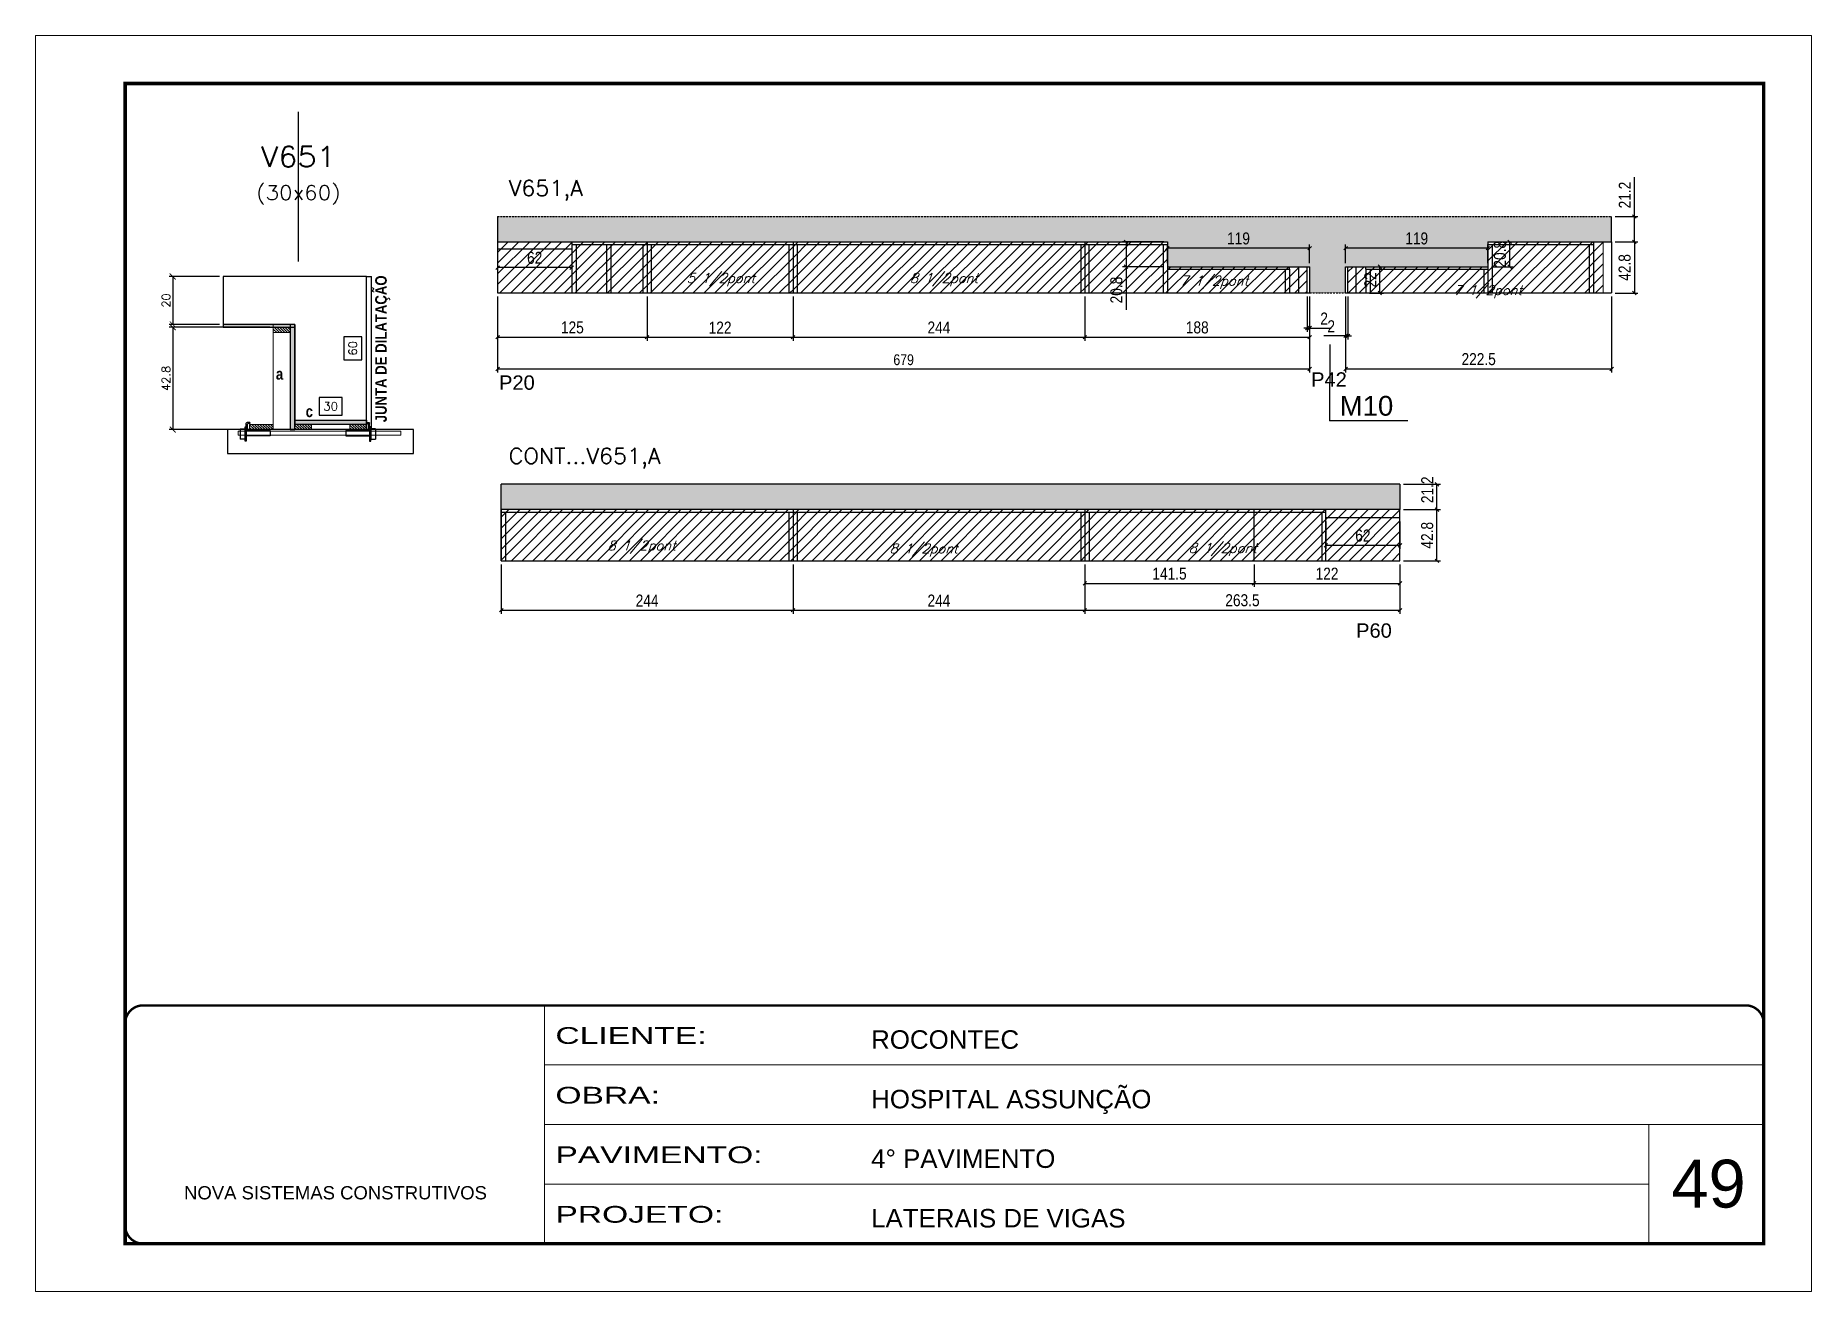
# Model space of a CAD drawing. Extents: x -20960 to -5926, y -2106 to 21915.
# Drawn here: x -12207 to -10722, y 7082 to 8132 of the extents above; entities that cross this region are included whole.
import ezdxf
from ezdxf.enums import TextEntityAlignment as Align

# ---------------------------------------------------------------- set-up
doc = ezdxf.new("R2010")
doc.units = 0
for name, pattern in [('CONTINUO', [0]), ('DASHED', [0.75, 0.5, -0.25]), ('HIDDEN', [0.375, 0.25, -0.125])]:
    doc.linetypes.add(name, pattern=pattern)
for name, color, linetype in [('5', 5, 'Continuous'), ('barrote', 251, 'Continuous'), ('COTA', 241, 'Continuous'), ('Cota Seção (2x)', 4, 'Continuous'), ('detalhes', 4, 'Continuous'), ('NOMENCLATURA', 7, 'Continuous'), ('Painéis', 200, 'Continuous'), ('presilha', 1, 'Continuous'), ('Reaproveitamento', 251, 'Continuous'), ('SARR_2.2x7', 40, 'Continuous'), ('SARR_3.5x7', 81, 'Continuous'), ('texto', 7, 'Continuous'), ('Texto de Titulo', 7, 'Continuous'), ('Texto Qtd Sarr', 242, 'Continuous')]:
    doc.layers.add(name, color=color, linetype=linetype)
for name, color, linetype, lineweight in [('CARIMBO', 255, 'Continuous', 9), ('CONCRETO', 251, 'Continuous', 25), ('Folhas', 255, 'Continuous', 9), ('Hachura', 251, 'Continuous', 9), ('Madeira', 126, 'Continuous', 18), ('Sarr 2.2x7', 40, 'Continuous', 9), ('SARRAFO DE PRESSAO', 251, 'DASHED', 9), ('SCO-___-LAJ', 2, 'Continuous', 0), ('Texto Seção', 7, 'Continuous', 15)]:
    doc.layers.add(name, color=color, linetype=linetype, lineweight=lineweight)
doc.styles.add('ARIAL', font='arial.ttf')
doc.styles.add('COTA TECNICA', font='techl___.ttf', dxfattribs={"height": 10})
doc.styles.add('COTA TECNICA-50', font='techl___.ttf', dxfattribs={"height": 9})
doc.styles.add('REGUA-120', font='ROMANS.shx', dxfattribs={"height": 15})
doc.styles.add('Romans', font='romans.shx')
doc.styles.get("Standard").update_dxf_attribs({"font": 'arial.ttf'})
doc.styles.add('TECNICA', font='techb___.ttf', dxfattribs={"height": 10})
doc.styles.add('Tecnologia', font='')
doc.styles.get('Tecnologia').set_extended_font_data('Forgotten Futurist')
doc.dimstyles.new('COTA PAINEL-50', dxfattribs={"dimtxt": 9, "dimasz": 3, "dimexe": 3, "dimexo": 3, "dimgap": 3, "dimtad": 1, "dimdec": 1, "dimzin": 12, "dimdsep": 46, "dimtxsty": 'COTA TECNICA-50', "dimblk1": 'OBLIQUE', "dimblk2": 'OBLIQUE', "dimsah": 1, "dimcen": 0.9, "dimclrd": 4, "dimclre": 4, "dimclrt": 240, "dimadec": 1, "dimazin": 3, "dimtfac": 1, "dimtdec": 1, "dimtmove": 0, "dimatfit": 3, "dimfxl": 1, "dimtolj": 1, "dimtzin": 12, "dimarcsym": 0})
doc.dimstyles.new('Cota Seção (2x)', dxfattribs={"dimtxt": 7, "dimasz": 5, "dimexe": 3, "dimexo": 3, "dimgap": 2, "dimtad": 3, "dimdec": 1, "dimlfac": 0.5, "dimzin": 12, "dimdsep": 46, "dimtxsty": 'Romans', "dimblk": 'ARCHTICK', "dimcen": 0, "dimclrd": 4, "dimclre": 4, "dimclrt": 1, "dimadec": 1, "dimazin": 3, "dimtfac": 1, "dimtdec": 1, "dimtmove": 0, "dimatfit": 3, "dimldrblk": 'OBLIQUE', "dimfxl": 1, "dimtolj": 1, "dimtzin": 12, "dimarcsym": 0})
doc.dimstyles.new('Cota Seção interna', dxfattribs={"dimtxt": 7, "dimasz": 6, "dimexe": 0.18, "dimexo": 2, "dimgap": -4, "dimtad": 3, "dimdec": 1, "dimlfac": 0.5, "dimzin": 12, "dimdsep": 46, "dimtxsty": 'Romans', "dimblk": 'ARCHTICK', "dimcen": 0.09, "dimse1": 1, "dimse2": 1, "dimsd1": 1, "dimsd2": 1, "dimclrd": 180, "dimclre": 5, "dimclrt": 1, "dimadec": 0, "dimazin": 3, "dimtfac": 1, "dimtdec": 1, "dimtofl": 0, "dimtmove": 0, "dimatfit": 3, "dimldrblk": 'ARCHTICK', "dimfxl": 1, "dimtolj": 1, "dimtzin": 0, "dimarcsym": 0})
doc.dimstyles.new('PAINEL', dxfattribs={"dimtxt": 10, "dimasz": 3, "dimexe": 3, "dimexo": 3, "dimgap": 3, "dimtad": 1, "dimdec": 1, "dimzin": 12, "dimdsep": 46, "dimtxsty": 'COTA TECNICA', "dimblk1": 'OBLIQUE', "dimblk2": 'OBLIQUE', "dimsah": 1, "dimcen": 0.9, "dimclrd": 4, "dimclre": 4, "dimclrt": 240, "dimadec": 1, "dimazin": 3, "dimtfac": 1, "dimtdec": 1, "dimtmove": 0, "dimatfit": 3, "dimfxl": 1, "dimtolj": 1, "dimtzin": 12, "dimarcsym": 0})
pattern_1 = [(45, (6116.408, 8879.582), (-4.490128, 4.490128), [])]

msp = doc.modelspace()

# ---------------------------------------------------------------- texts
at = {"layer": '5', "linetype": 'Continuous'}
for s, p in [('P20', (-11819.39, 7836.34)), ('P42', (-11140.37, 7838.92)), ('P60', (-11102.74, 7629.05))]:
    msp.add_text(s, height=12, rotation=359.99996, dxfattribs=at).set_placement(p)
at = {"layer": 'CARIMBO', "style": 'ARIAL'}
msp.add_text('49', height=40, dxfattribs=at).set_placement((-10839.14, 7152.63))
at = {"layer": 'detalhes', "style": 'TECNICA'}
msp.add_text('JUNTA DE DILATAÇÃO', height=9.6, rotation=90, dxfattribs=at).set_placement((-11913.33, 7809.17))
for s, p in [('a', (-12006.01, 7844.78)), ('c', (-11981.1, 7813.47))]:
    msp.add_text(s, height=9.6, dxfattribs=at).set_placement(p)
at = {"layer": 'NOMENCLATURA', "linetype": 'Continuous'}
msp.add_text('M10', height=16.5, dxfattribs=at).set_placement((-11116.51, 7814.67))
at = {"layer": 'texto', "color": 2, "char_height": 8, "attachment_point": 5, "style": 'Romans'}
for s, insert in [('{\\Q19;\\C256;5 1/2pont}', (-11633.91, 7928.38)), ('{\\Q19;\\C256;8 1/2pont}', (-11447.39, 7928.38)), ('{\\Q19;\\C256;7 1/2pont}', (-11221.53, 7926.18)), ('{\\Q19;\\C256;7 1/2pont}', (-10992.58, 7918.24)), ('{\\Q19;\\C256;8 1/2pont}', (-11700.2, 7704.83)), ('{\\Q19;\\C256;8 1/2pont}', (-11464.38, 7702.3)), ('{\\Q19;\\C256;8 1/2pont}', (-11214.23, 7702.71))]:
    msp.add_mtext(s, dxfattribs=dict(at, insert=insert))
at = {"layer": 'Texto Seção', "style": 'REGUA-120', "width": 1.05}
for s, p in [('V651,A', (-11811.26, 7998.43)), ('CONT...V651,A', (-11811.26, 7774.52))]:
    msp.add_text(s, height=13, dxfattribs=at).set_placement(p)

# ---------------------------------------------------------------- blocks, each defined once
blk = doc.blocks.new('9999999999')
at = {"color": 30, "linetype": 'CONTINUO'}
for p, q in [((98564.6, 34230.2), (98564.6, 34429.4)), ((98564.6, 34379.6), (99584, 34379.6)), ((98564.6, 34329.8), (99488, 34329.8)), ((99584, 34329.8), (99488, 34329.8)), ((99488, 34329.8), (99488, 34230.2)), ((98564.6, 34280), (99488, 34280))]:
    blk.add_line(p, q, dxfattribs=at)
at = {"color": 30, "linetype": 'CONTINUO', "const_width": 2}
blk.add_lwpolyline([(99584, 34230.2), (99584, 34414.4, 0.414214), (99569, 34429.4), (98229, 34429.4, 0.414214), (98214, 34414.4), (98214, 34245.2, 0.414214), (98229, 34230.2), (99584, 34230.2)], format="xyb", dxfattribs=at)
at = {"layer": 'Folhas'}
blk.add_lwpolyline([(98139, 34190.2), (99624, 34190.2), (99624, 35240.2), (98139, 35240.2)], close=True, dxfattribs=at)
at = {"layer": 'Folhas', "color": 30, "const_width": 3}
blk.add_lwpolyline([(98214, 34230.2), (99584, 34230.2), (99584, 35200.2), (98214, 35200.2)], close=True, dxfattribs=at)
at = {"color": 7, "linetype": 'Continuous', "ltscale": 5, "style": 'ARIAL'}
for s, height, p in [('ROCONTEC', 15.48, (98837.7, 34393.1)), ('HOSPITAL ASSUNÇÃO', 15.483, (98837.7, 34343.3)), ('4° PAVIMENTO', 15.483, (98837.7, 34293.5)), ('NOVA SISTEMAS CONSTRUTIVOS', 11.059, (98263.2, 34267.2)), ('LATERAIS DE VIGAS', 15.483, (98837.7, 34243.7))]:
    blk.add_text(s, height=height, dxfattribs=at).set_placement(p)
at = {"layer": 'Folhas', "color": 7, "style": 'Tecnologia', "width": 1.5}
for s, p in [('CLIENTE:', (98573.7, 34397.2)), ('OBRA:', (98573.7, 34347.3)), ('PAVIMENTO:', (98573.7, 34297.5)), ('PROJETO:', (98573.7, 34247.7))]:
    blk.add_text(s, height=14, dxfattribs=at).set_placement(p)
blk = doc.blocks.new('titulo1')
at = {"layer": 'Defpoints', "color": 252, "linetype": 'HIDDEN', "ltscale": 2}
blk.add_line((0, 0), (0, 125), dxfattribs=at)
at = {"layer": 'Defpoints', "style": 'Romans', "oblique": 15}
blk.add_attdef('FOLHA', text='', height=10, dxfattribs=at).set_placement((0, 15.6), align=Align.MIDDLE_CENTER)
at = {"layer": 'Texto Qtd Sarr', "color": 3, "style": 'Romans', "oblique": 15}
for tag, height, p in [('TITULO', 17, (0, 71.4)), ('SEÇÃO', 12, (0, 41.5))]:
    blk.add_attdef(tag, text='', height=height, dxfattribs=at).set_placement(p, align=Align.MIDDLE_CENTER)
blk = doc.blocks.new('PRESILHA METÁLICA 1')
at = {"layer": 'presilha'}
for p, q in [((0, 13), (6, 13)), ((0, 13), (0, 0)), ((6, 0), (0, 0)), ((6, 15.5), (7.5, 15.5)), ((6, -2.5), (6, 15.5)), ((6, 13), (6, 0)), ((7.5, 10.6), (7.5, 19.9)), ((7.5, 15.5), (7.5, -2.5)), ((37.5, 4.1), (7.5, 4.1)), ((12, 21), (8.6, 21)), ((9, 11.6), (9, 18.9)), ((12, 19.5), (9.6, 19.5)), ((37.5, 11), (9.6, 11)), ((12, 21), (12, 19.5)), ((37.5, 11), (37.5, 4.1)), ((7.5, -2.5), (6, -2.5))]:
    blk.add_line(p, q, dxfattribs=at)
for centre, radius, start, end in [((8.6, 19.9), 1.14, 90, 180), ((9.6, 18.9), 0.57, 90, 180), ((9.6, 11.6), 0.57, 180, 270)]:
    blk.add_arc(centre, radius, start, end, dxfattribs=at)
blk = doc.blocks.new('*D1784')
at = {"layer": 'Cota Seção (2x)', "color": 180, "lineweight": -2, "transparency": 16777216}
for p, q in [((-11950.5, 7830), (-11969.9, 7830)), ((-11969.9, 7830), (-11969.9, 7815)), ((-11950.5, 7815), (-11950.5, 7830)), ((-11969.9, 7815), (-11950.5, 7815))]:
    blk.add_line(p, q, dxfattribs=at)
at = {"layer": 'Defpoints', "color": 0, "transparency": 16777216}
for p in [(-11990.2, 7803), (-11930.2, 7811), (-11930.2, 7803)]:
    blk.add_point(p, dxfattribs=at)
at = {"layer": 'Cota Seção (2x)', "color": 1, "transparency": 16777216, "insert": (-11960.2, 7822.5), "char_height": 7, "attachment_point": 5, "style": 'Romans'}
blk.add_mtext('\\A1;30', dxfattribs=at)
blk = doc.blocks.new('_ArchTick')
at = {"color": 0, "linetype": 'ByBlock', "const_width": 0.15}
blk.add_lwpolyline([(-0.5, -0.5), (0.5, 0.5)], dxfattribs=at)
blk = doc.blocks.new('*D1801')
at = {"layer": 'COTA', "color": 4, "lineweight": -2, "transparency": 16777216}
for p, q in [((-12011.2, 7888.6), (-12095.3, 7888.6)), ((-12092.3, 7888.6), (-12092.3, 7803)), ((-12011.2, 7803), (-12095.3, 7803))]:
    blk.add_line(p, q, dxfattribs=at)
at = {"layer": 'Defpoints', "color": 0, "transparency": 16777216}
for p in [(-12008.2, 7888.6), (-12092.3, 7803), (-12008.2, 7803)]:
    blk.add_point(p, dxfattribs=at)
at = {"layer": 'COTA', "color": 4, "lineweight": -2, "transparency": 16777216, "xscale": 5, "yscale": 5, "zscale": 5}
for p, rotation in [((-12092.3, 7888.6), 90), ((-12092.3, 7803), 270)]:
    blk.add_blockref('_ArchTick', p, dxfattribs=dict(at, rotation=rotation))
at = {"layer": 'COTA', "color": 1, "transparency": 16777216, "insert": (-12097.8, 7845.8), "char_height": 7, "attachment_point": 5, "rotation": 90, "style": 'Romans'}
blk.add_mtext('\\A1;42.8', dxfattribs=at)
blk = doc.blocks.new('_Oblique')
at = {"color": 0, "linetype": 'ByBlock', "lineweight": -2}
blk.add_line((-0.5, -0.5), (0.5, 0.5), dxfattribs=at)
blk = doc.blocks.new('*D1802')
at = {"layer": 'COTA', "color": 4, "lineweight": -2, "transparency": 16777216}
for p, q in [((-12053.2, 7931), (-12095.3, 7931)), ((-12092.3, 7931), (-12092.3, 7891)), ((-12053.2, 7891), (-12095.3, 7891))]:
    blk.add_line(p, q, dxfattribs=at)
at = {"layer": 'Defpoints', "color": 0, "transparency": 16777216}
for p in [(-12050.2, 7931), (-12092.3, 7891), (-12050.2, 7891)]:
    blk.add_point(p, dxfattribs=at)
at = {"layer": 'COTA', "color": 4, "lineweight": -2, "transparency": 16777216, "xscale": 5, "yscale": 5, "zscale": 5}
for p, rotation in [((-12092.3, 7931), 90), ((-12092.3, 7891), 270)]:
    blk.add_blockref('_ArchTick', p, dxfattribs=dict(at, rotation=rotation))
at = {"layer": 'COTA', "color": 1, "transparency": 16777216, "insert": (-12097.8, 7911), "char_height": 7, "attachment_point": 5, "rotation": 90, "style": 'Romans'}
blk.add_mtext('\\A1;20', dxfattribs=at)
blk = doc.blocks.new('*D1803')
at = {"layer": 'Cota Seção (2x)', "color": 180, "lineweight": -2, "transparency": 16777216}
for p, q in [((-11934.2, 7880.5), (-11949.2, 7880.5)), ((-11949.2, 7880.5), (-11949.2, 7861.5)), ((-11934.2, 7861.5), (-11934.2, 7880.5)), ((-11949.2, 7861.5), (-11934.2, 7861.5))]:
    blk.add_line(p, q, dxfattribs=at)
at = {"layer": 'Defpoints', "color": 0, "transparency": 16777216}
for p in [(-11930.2, 7931), (-11930.2, 7811), (-11930.2, 7811)]:
    blk.add_point(p, dxfattribs=at)
at = {"layer": 'Cota Seção (2x)', "color": 1, "transparency": 16777216, "insert": (-11941.7, 7871), "char_height": 7, "attachment_point": 5, "rotation": 90, "style": 'Romans'}
blk.add_mtext('\\A1;60', dxfattribs=at)
blk = doc.blocks.new('*D1804')
at = {"layer": 'COTA', "color": 4, "linetype": 'ByBlock', "lineweight": -2, "transparency": 16777216}
for p, q in [((-11329.6, 7914.2), (-11329.6, 7877.3)), ((-11141.6, 7914.2), (-11141.6, 7877.3)), ((-11329.6, 7880.3), (-11141.6, 7880.3))]:
    blk.add_line(p, q, dxfattribs=at)
at = {"layer": 'Defpoints', "color": 0, "linetype": 'ByBlock', "transparency": 16777216}
for p in [(-11329.6, 7917.2), (-11141.6, 7917.2), (-11141.6, 7880.3)]:
    blk.add_point(p, dxfattribs=at)
at = {"layer": 'COTA', "color": 4, "linetype": 'ByBlock', "lineweight": -2, "transparency": 16777216, "xscale": 3, "yscale": 3, "zscale": 3, "rotation": 180}
blk.add_blockref('_Oblique', (-11329.6, 7880.3), dxfattribs=at)
at = {"layer": 'COTA', "color": 4, "linetype": 'ByBlock', "lineweight": -2, "transparency": 16777216, "xscale": 3, "yscale": 3, "zscale": 3}
blk.add_blockref('_Oblique', (-11141.6, 7880.3), dxfattribs=at)
at = {"layer": 'COTA', "color": 240, "linetype": 'ByBlock', "transparency": 16777216, "insert": (-11235.6, 7888.4), "char_height": 10, "attachment_point": 5, "style": 'COTA TECNICA'}
blk.add_mtext('\\A1;188', dxfattribs=at)
blk = doc.blocks.new('*D1785')
at = {"layer": 'COTA', "color": 4, "linetype": 'ByBlock', "lineweight": -2, "transparency": 16777216}
for p, q in [((-11111.6, 7914.2), (-11111.6, 7850.8)), ((-10889.1, 7914.2), (-10889.1, 7850.8)), ((-11111.6, 7853.8), (-10889.1, 7853.8))]:
    blk.add_line(p, q, dxfattribs=at)
at = {"layer": 'Defpoints', "color": 0, "linetype": 'ByBlock', "transparency": 16777216}
for p in [(-11111.6, 7917.2), (-10889.1, 7917.2), (-10889.1, 7853.8)]:
    blk.add_point(p, dxfattribs=at)
at = {"layer": 'COTA', "color": 4, "linetype": 'ByBlock', "lineweight": -2, "transparency": 16777216, "xscale": 3, "yscale": 3, "zscale": 3, "rotation": 180}
blk.add_blockref('_Oblique', (-11111.6, 7853.8), dxfattribs=at)
at = {"layer": 'COTA', "color": 4, "linetype": 'ByBlock', "lineweight": -2, "transparency": 16777216, "xscale": 3, "yscale": 3, "zscale": 3}
blk.add_blockref('_Oblique', (-10889.1, 7853.8), dxfattribs=at)
at = {"layer": 'COTA', "color": 240, "linetype": 'ByBlock', "transparency": 16777216, "insert": (-11000.3, 7861.9), "char_height": 10, "attachment_point": 5, "style": 'COTA TECNICA'}
blk.add_mtext('\\A1;222.5', dxfattribs=at)
blk = doc.blocks.new('*D1805')
at = {"layer": 'COTA', "color": 4, "linetype": 'ByBlock', "lineweight": -2, "transparency": 16777216}
for p, q in [((-10989.6, 7960), (-10971.4, 7960)), ((-10974.4, 7960), (-10974.4, 7939.2)), ((-10989.6, 7939.2), (-10971.4, 7939.2))]:
    blk.add_line(p, q, dxfattribs=at)
at = {"layer": 'Defpoints', "color": 0, "linetype": 'ByBlock', "transparency": 16777216}
for p in [(-10992.6, 7960), (-10992.6, 7939.2), (-10974.4, 7939.2)]:
    blk.add_point(p, dxfattribs=at)
at = {"layer": 'COTA', "color": 4, "linetype": 'ByBlock', "lineweight": -2, "transparency": 16777216, "xscale": 3, "yscale": 3, "zscale": 3}
for p, rotation in [((-10974.4, 7960), 90), ((-10974.4, 7939.2), 270)]:
    blk.add_blockref('_Oblique', p, dxfattribs=dict(at, rotation=rotation))
at = {"layer": 'COTA', "color": 240, "linetype": 'ByBlock', "transparency": 16777216, "insert": (-10982.5, 7949.6), "char_height": 10, "attachment_point": 5, "rotation": 90, "style": 'COTA TECNICA'}
blk.add_mtext('\\A1;20.8', dxfattribs=at)
blk = doc.blocks.new('*D1806')
at = {"layer": 'COTA', "color": 4, "linetype": 'ByBlock', "lineweight": -2, "transparency": 16777216}
for p, q in [((-11111.6, 7942.2), (-11111.6, 7957.7)), ((-10992.6, 7954.7), (-11111.6, 7954.7)), ((-10992.6, 7942.2), (-10992.6, 7957.7))]:
    blk.add_line(p, q, dxfattribs=at)
at = {"layer": 'Defpoints', "color": 0, "linetype": 'ByBlock', "transparency": 16777216}
for p in [(-11111.6, 7954.7), (-11111.6, 7939.2), (-10992.6, 7939.2)]:
    blk.add_point(p, dxfattribs=at)
at = {"layer": 'COTA', "color": 4, "linetype": 'ByBlock', "lineweight": -2, "transparency": 16777216, "xscale": 3, "yscale": 3, "zscale": 3, "rotation": 180}
blk.add_blockref('_Oblique', (-11111.6, 7954.7), dxfattribs=at)
at = {"layer": 'COTA', "color": 4, "linetype": 'ByBlock', "lineweight": -2, "transparency": 16777216, "xscale": 3, "yscale": 3, "zscale": 3}
blk.add_blockref('_Oblique', (-10992.6, 7954.7), dxfattribs=at)
at = {"layer": 'COTA', "color": 240, "linetype": 'ByBlock', "transparency": 16777216, "insert": (-11052.1, 7962.8), "char_height": 10, "attachment_point": 5, "style": 'COTA TECNICA'}
blk.add_mtext('\\A1;119', dxfattribs=at)
blk = doc.blocks.new('*D1807')
at = {"layer": 'COTA', "color": 4, "linetype": 'ByBlock', "lineweight": -2, "transparency": 16777216}
for p, q in [((-11143.6, 7914.2), (-11143.6, 7884.9)), ((-11141.6, 7914.2), (-11141.6, 7884.9)), ((-11143.6, 7887.9), (-11146.6, 7887.9)), ((-11143.6, 7887.9), (-11141.6, 7887.9)), ((-11141.6, 7887.9), (-11123.5, 7887.9))]:
    blk.add_line(p, q, dxfattribs=at)
at = {"layer": 'Defpoints', "color": 0, "linetype": 'ByBlock', "transparency": 16777216}
for p in [(-11143.6, 7917.2), (-11141.6, 7917.2), (-11141.6, 7887.9)]:
    blk.add_point(p, dxfattribs=at)
at = {"layer": 'COTA', "color": 4, "linetype": 'ByBlock', "lineweight": -2, "transparency": 16777216, "xscale": 3, "yscale": 3, "zscale": 3}
blk.add_blockref('_Oblique', (-11143.6, 7887.9), dxfattribs=at)
at = {"layer": 'COTA', "color": 4, "linetype": 'ByBlock', "lineweight": -2, "transparency": 16777216, "xscale": 3, "yscale": 3, "zscale": 3, "rotation": 180}
blk.add_blockref('_Oblique', (-11141.6, 7887.9), dxfattribs=at)
at = {"layer": 'COTA', "color": 240, "linetype": 'ByBlock', "transparency": 16777216, "insert": (-11129.5, 7895.9), "char_height": 10, "attachment_point": 5, "style": 'COTA TECNICA'}
blk.add_mtext('\\A1;2', dxfattribs=at)
blk = doc.blocks.new('*D1808')
at = {"layer": 'COTA', "color": 4, "linetype": 'ByBlock', "lineweight": -2, "transparency": 16777216}
for p, q in [((-11111.6, 7914.2), (-11111.6, 7878.4)), ((-11109.6, 7914.2), (-11109.6, 7878.4)), ((-11111.6, 7881.4), (-11129.7, 7881.4)), ((-11109.6, 7881.4), (-11111.6, 7881.4)), ((-11109.6, 7881.4), (-11106.6, 7881.4))]:
    blk.add_line(p, q, dxfattribs=at)
at = {"layer": 'Defpoints', "color": 0, "linetype": 'ByBlock', "transparency": 16777216}
for p in [(-11111.6, 7917.2), (-11109.6, 7917.2), (-11111.6, 7881.4)]:
    blk.add_point(p, dxfattribs=at)
at = {"layer": 'COTA', "color": 4, "linetype": 'ByBlock', "lineweight": -2, "transparency": 16777216, "xscale": 3, "yscale": 3, "zscale": 3}
blk.add_blockref('_Oblique', (-11111.6, 7881.4), dxfattribs=at)
at = {"layer": 'COTA', "color": 4, "linetype": 'ByBlock', "lineweight": -2, "transparency": 16777216, "xscale": 3, "yscale": 3, "zscale": 3, "rotation": 180}
blk.add_blockref('_Oblique', (-11109.6, 7881.4), dxfattribs=at)
at = {"layer": 'COTA', "color": 240, "linetype": 'ByBlock', "transparency": 16777216, "insert": (-11123.6, 7889.4), "char_height": 10, "attachment_point": 5, "style": 'COTA TECNICA'}
blk.add_mtext('\\A1;2', dxfattribs=at)
blk = doc.blocks.new('*D1809')
at = {"layer": 'COTA', "color": 4, "linetype": 'ByBlock', "lineweight": -2, "transparency": 16777216}
for p, q in [((-11260.6, 7942.2), (-11260.6, 7957.7)), ((-11141.6, 7954.7), (-11260.6, 7954.7)), ((-11141.6, 7942.2), (-11141.6, 7957.7))]:
    blk.add_line(p, q, dxfattribs=at)
at = {"layer": 'Defpoints', "color": 0, "linetype": 'ByBlock', "transparency": 16777216}
for p in [(-11260.6, 7954.7), (-11260.6, 7939.2), (-11141.6, 7939.2)]:
    blk.add_point(p, dxfattribs=at)
at = {"layer": 'COTA', "color": 4, "linetype": 'ByBlock', "lineweight": -2, "transparency": 16777216, "xscale": 3, "yscale": 3, "zscale": 3, "rotation": 180}
blk.add_blockref('_Oblique', (-11260.6, 7954.7), dxfattribs=at)
at = {"layer": 'COTA', "color": 4, "linetype": 'ByBlock', "lineweight": -2, "transparency": 16777216, "xscale": 3, "yscale": 3, "zscale": 3}
blk.add_blockref('_Oblique', (-11141.6, 7954.7), dxfattribs=at)
at = {"layer": 'COTA', "color": 240, "linetype": 'ByBlock', "transparency": 16777216, "insert": (-11201.1, 7962.8), "char_height": 10, "attachment_point": 5, "style": 'COTA TECNICA'}
blk.add_mtext('\\A1;119', dxfattribs=at)
blk = doc.blocks.new('*D1810')
at = {"layer": 'COTA', "color": 4, "linetype": 'ByBlock', "lineweight": -2, "transparency": 16777216}
for p, q in [((-11263.6, 7960), (-11298.1, 7960)), ((-11295.1, 7960), (-11295.1, 7939.2)), ((-11263.6, 7939.2), (-11298.1, 7939.2)), ((-11295.1, 7939.2), (-11295.1, 7903.2))]:
    blk.add_line(p, q, dxfattribs=at)
at = {"layer": 'Defpoints', "color": 0, "linetype": 'ByBlock', "transparency": 16777216}
for p in [(-11260.6, 7960), (-11295.1, 7939.2), (-11260.6, 7939.2)]:
    blk.add_point(p, dxfattribs=at)
at = {"layer": 'COTA', "color": 4, "linetype": 'ByBlock', "lineweight": -2, "transparency": 16777216, "xscale": 3, "yscale": 3, "zscale": 3}
for p, rotation in [((-11295.1, 7960), 90), ((-11295.1, 7939.2), 270)]:
    blk.add_blockref('_Oblique', p, dxfattribs=dict(at, rotation=rotation))
at = {"layer": 'COTA', "color": 240, "linetype": 'ByBlock', "transparency": 16777216, "insert": (-11303.2, 7919.7), "char_height": 10, "attachment_point": 5, "rotation": 90, "style": 'COTA TECNICA'}
blk.add_mtext('\\A1;20.8', dxfattribs=at)
blk = doc.blocks.new('*D1786')
at = {"layer": 'COTA', "color": 4, "linetype": 'ByBlock', "lineweight": -2, "transparency": 16777216}
for p, q in [((-10886.1, 7960), (-10867.1, 7960)), ((-10870.1, 7960), (-10870.1, 7917.2)), ((-10886.1, 7917.2), (-10867.1, 7917.2))]:
    blk.add_line(p, q, dxfattribs=at)
at = {"layer": 'Defpoints', "color": 0, "linetype": 'ByBlock', "transparency": 16777216}
for p in [(-10889.1, 7960), (-10889.1, 7917.2), (-10870.1, 7917.2)]:
    blk.add_point(p, dxfattribs=at)
at = {"layer": 'COTA', "color": 4, "linetype": 'ByBlock', "lineweight": -2, "transparency": 16777216, "xscale": 3, "yscale": 3, "zscale": 3}
for p, rotation in [((-10870.1, 7960), 90), ((-10870.1, 7917.2), 270)]:
    blk.add_blockref('_Oblique', p, dxfattribs=dict(at, rotation=rotation))
at = {"layer": 'COTA', "color": 240, "linetype": 'ByBlock', "transparency": 16777216, "insert": (-10878.2, 7938.6), "char_height": 10, "attachment_point": 5, "rotation": 90, "style": 'COTA TECNICA'}
blk.add_mtext('\\A1;42.8', dxfattribs=at)
blk = doc.blocks.new('*D1787')
at = {"layer": 'COTA', "color": 4, "linetype": 'ByBlock', "lineweight": -2, "transparency": 16777216}
for p, q in [((-10870.1, 7981.2), (-10870.1, 8014)), ((-10886.1, 7981.2), (-10867.1, 7981.2)), ((-10870.1, 7960), (-10870.1, 7981.2)), ((-10886.1, 7960), (-10867.1, 7960))]:
    blk.add_line(p, q, dxfattribs=at)
at = {"layer": 'Defpoints', "color": 0, "linetype": 'ByBlock', "transparency": 16777216}
for p in [(-10889.1, 7981.2), (-10870.1, 7981.2), (-10889.1, 7960)]:
    blk.add_point(p, dxfattribs=at)
at = {"layer": 'COTA', "color": 4, "linetype": 'ByBlock', "lineweight": -2, "transparency": 16777216, "xscale": 3, "yscale": 3, "zscale": 3}
for p, rotation in [((-10870.1, 7981.2), 90), ((-10870.1, 7960), 270)]:
    blk.add_blockref('_Oblique', p, dxfattribs=dict(at, rotation=rotation))
at = {"layer": 'COTA', "color": 240, "linetype": 'ByBlock', "transparency": 16777216, "insert": (-10878.1, 7999.1), "char_height": 10, "attachment_point": 5, "rotation": 90, "style": 'COTA TECNICA'}
blk.add_mtext('\\A1;21.2', dxfattribs=at)
blk = doc.blocks.new('*D1797')
at = {"layer": 'COTA', "color": 4, "linetype": 'ByBlock', "lineweight": -2, "transparency": 16777216}
for p, q in [((-11820.6, 7914.2), (-11820.6, 7877.3)), ((-11695.6, 7914.2), (-11695.6, 7877.3)), ((-11820.6, 7880.3), (-11695.6, 7880.3))]:
    blk.add_line(p, q, dxfattribs=at)
at = {"layer": 'Defpoints', "color": 0, "linetype": 'ByBlock', "transparency": 16777216}
for p in [(-11820.6, 7917.2), (-11695.6, 7917.2), (-11695.6, 7880.3)]:
    blk.add_point(p, dxfattribs=at)
at = {"layer": 'COTA', "color": 4, "linetype": 'ByBlock', "lineweight": -2, "transparency": 16777216, "xscale": 3, "yscale": 3, "zscale": 3, "rotation": 180}
blk.add_blockref('_Oblique', (-11820.6, 7880.3), dxfattribs=at)
at = {"layer": 'COTA', "color": 4, "linetype": 'ByBlock', "lineweight": -2, "transparency": 16777216, "xscale": 3, "yscale": 3, "zscale": 3}
blk.add_blockref('_Oblique', (-11695.6, 7880.3), dxfattribs=at)
at = {"layer": 'COTA', "color": 240, "linetype": 'ByBlock', "transparency": 16777216, "insert": (-11758.1, 7888.4), "char_height": 10, "attachment_point": 5, "style": 'COTA TECNICA'}
blk.add_mtext('\\A1;125', dxfattribs=at)
blk = doc.blocks.new('*D1825')
at = {"layer": 'COTA', "color": 4, "linetype": 'ByBlock', "lineweight": -2, "transparency": 16777216}
for p, q in [((-11573.6, 7914.2), (-11573.6, 7877.3)), ((-11329.6, 7914.2), (-11329.6, 7877.3)), ((-11573.6, 7880.3), (-11329.6, 7880.3))]:
    blk.add_line(p, q, dxfattribs=at)
at = {"layer": 'Defpoints', "color": 0, "linetype": 'ByBlock', "transparency": 16777216}
for p in [(-11573.6, 7917.2), (-11329.6, 7917.2), (-11329.6, 7880.3)]:
    blk.add_point(p, dxfattribs=at)
at = {"layer": 'COTA', "color": 4, "linetype": 'ByBlock', "lineweight": -2, "transparency": 16777216, "xscale": 3, "yscale": 3, "zscale": 3, "rotation": 180}
blk.add_blockref('_Oblique', (-11573.6, 7880.3), dxfattribs=at)
at = {"layer": 'COTA', "color": 4, "linetype": 'ByBlock', "lineweight": -2, "transparency": 16777216, "xscale": 3, "yscale": 3, "zscale": 3}
blk.add_blockref('_Oblique', (-11329.6, 7880.3), dxfattribs=at)
at = {"layer": 'COTA', "color": 240, "linetype": 'ByBlock', "transparency": 16777216, "insert": (-11451.6, 7888.4), "char_height": 10, "attachment_point": 5, "style": 'COTA TECNICA'}
blk.add_mtext('\\A1;244', dxfattribs=at)
blk = doc.blocks.new('*D1826')
at = {"layer": 'COTA', "color": 4, "linetype": 'ByBlock', "lineweight": -2, "transparency": 16777216}
for p, q in [((-11091.6, 7939.2), (-11079.9, 7939.2)), ((-11082.9, 7917.2), (-11082.9, 7939.2)), ((-11091.6, 7917.2), (-11079.9, 7917.2))]:
    blk.add_line(p, q, dxfattribs=at)
at = {"layer": 'Defpoints', "color": 0, "linetype": 'ByBlock', "transparency": 16777216}
for p in [(-11094.6, 7939.2), (-11082.9, 7939.2), (-11094.6, 7917.2)]:
    blk.add_point(p, dxfattribs=at)
at = {"layer": 'COTA', "color": 4, "linetype": 'ByBlock', "lineweight": -2, "transparency": 16777216, "xscale": 3, "yscale": 3, "zscale": 3}
for p, rotation in [((-11082.9, 7939.2), 90), ((-11082.9, 7917.2), 270)]:
    blk.add_blockref('_Oblique', p, dxfattribs=dict(at, rotation=rotation))
at = {"layer": 'COTA', "color": 240, "linetype": 'ByBlock', "transparency": 16777216, "insert": (-11090.9, 7928.2), "char_height": 10, "attachment_point": 5, "rotation": 90, "style": 'COTA TECNICA'}
blk.add_mtext('\\A1;22', dxfattribs=at)
blk = doc.blocks.new('*D1827')
at = {"layer": 'COTA', "color": 4, "linetype": 'ByBlock', "lineweight": -2, "transparency": 16777216}
for p, q in [((-11820.6, 7914.2), (-11820.6, 7850.8)), ((-11141.6, 7914.2), (-11141.6, 7850.8)), ((-11820.6, 7853.8), (-11141.6, 7853.8))]:
    blk.add_line(p, q, dxfattribs=at)
at = {"layer": 'Defpoints', "color": 0, "linetype": 'ByBlock', "transparency": 16777216}
for p in [(-11820.6, 7917.2), (-11141.6, 7917.2), (-11141.6, 7853.8)]:
    blk.add_point(p, dxfattribs=at)
at = {"layer": 'COTA', "color": 4, "linetype": 'ByBlock', "lineweight": -2, "transparency": 16777216, "xscale": 3, "yscale": 3, "zscale": 3, "rotation": 180}
blk.add_blockref('_Oblique', (-11820.6, 7853.8), dxfattribs=at)
at = {"layer": 'COTA', "color": 4, "linetype": 'ByBlock', "lineweight": -2, "transparency": 16777216, "xscale": 3, "yscale": 3, "zscale": 3}
blk.add_blockref('_Oblique', (-11141.6, 7853.8), dxfattribs=at)
at = {"layer": 'COTA', "color": 240, "linetype": 'ByBlock', "transparency": 16777216, "insert": (-11481.1, 7861.4), "char_height": 9, "attachment_point": 5, "style": 'COTA TECNICA-50'}
blk.add_mtext('\\A1;679', dxfattribs=at)
blk = doc.blocks.new('*D1828')
at = {"layer": 'COTA', "color": 4, "lineweight": -2, "ltscale": 25, "transparency": 16777216}
for p, q in [((-11817.6, 7690.3), (-11817.6, 7649.1)), ((-11573.6, 7690.3), (-11573.6, 7649.1)), ((-11817.6, 7652.1), (-11573.6, 7652.1))]:
    blk.add_line(p, q, dxfattribs=at)
at = {"layer": 'Defpoints', "color": 0, "ltscale": 25, "transparency": 16777216}
for p in [(-11817.6, 7693.3), (-11573.6, 7693.3), (-11573.6, 7652.1)]:
    blk.add_point(p, dxfattribs=at)
at = {"layer": 'COTA', "color": 4, "lineweight": -2, "ltscale": 25, "transparency": 16777216, "xscale": 3, "yscale": 3, "zscale": 3, "rotation": 180}
blk.add_blockref('_Oblique', (-11817.6, 7652.1), dxfattribs=at)
at = {"layer": 'COTA', "color": 4, "lineweight": -2, "ltscale": 25, "transparency": 16777216, "xscale": 3, "yscale": 3, "zscale": 3}
blk.add_blockref('_Oblique', (-11573.6, 7652.1), dxfattribs=at)
at = {"layer": 'COTA', "color": 240, "ltscale": 25, "transparency": 16777216, "insert": (-11695.6, 7660.1), "char_height": 10, "attachment_point": 5, "style": 'COTA TECNICA'}
blk.add_mtext('\\A1;244', dxfattribs=at)
blk = doc.blocks.new('*D1829')
at = {"layer": 'COTA', "color": 4, "lineweight": -2, "ltscale": 25, "transparency": 16777216}
for p, q in [((-11573.6, 7690.3), (-11573.6, 7649.1)), ((-11329.6, 7690.3), (-11329.6, 7649.1)), ((-11573.6, 7652.1), (-11329.6, 7652.1))]:
    blk.add_line(p, q, dxfattribs=at)
at = {"layer": 'Defpoints', "color": 0, "ltscale": 25, "transparency": 16777216}
for p in [(-11573.6, 7693.3), (-11329.6, 7693.3), (-11329.6, 7652.1)]:
    blk.add_point(p, dxfattribs=at)
at = {"layer": 'COTA', "color": 4, "lineweight": -2, "ltscale": 25, "transparency": 16777216, "xscale": 3, "yscale": 3, "zscale": 3, "rotation": 180}
blk.add_blockref('_Oblique', (-11573.6, 7652.1), dxfattribs=at)
at = {"layer": 'COTA', "color": 4, "lineweight": -2, "ltscale": 25, "transparency": 16777216, "xscale": 3, "yscale": 3, "zscale": 3}
blk.add_blockref('_Oblique', (-11329.6, 7652.1), dxfattribs=at)
at = {"layer": 'COTA', "color": 240, "ltscale": 25, "transparency": 16777216, "insert": (-11451.6, 7660.1), "char_height": 10, "attachment_point": 5, "style": 'COTA TECNICA'}
blk.add_mtext('\\A1;244', dxfattribs=at)
blk = doc.blocks.new('*D1830')
at = {"layer": 'COTA', "color": 4, "lineweight": -2, "ltscale": 25, "transparency": 16777216}
for p, q in [((-11329.6, 7690.3), (-11329.6, 7649.1)), ((-11066.1, 7690.3), (-11066.1, 7649.1)), ((-11329.6, 7652.1), (-11066.1, 7652.1))]:
    blk.add_line(p, q, dxfattribs=at)
at = {"layer": 'Defpoints', "color": 0, "ltscale": 25, "transparency": 16777216}
for p in [(-11329.6, 7693.3), (-11066.1, 7693.3), (-11066.1, 7652.1)]:
    blk.add_point(p, dxfattribs=at)
at = {"layer": 'COTA', "color": 4, "lineweight": -2, "ltscale": 25, "transparency": 16777216, "xscale": 3, "yscale": 3, "zscale": 3, "rotation": 180}
blk.add_blockref('_Oblique', (-11329.6, 7652.1), dxfattribs=at)
at = {"layer": 'COTA', "color": 4, "lineweight": -2, "ltscale": 25, "transparency": 16777216, "xscale": 3, "yscale": 3, "zscale": 3}
blk.add_blockref('_Oblique', (-11066.1, 7652.1), dxfattribs=at)
at = {"layer": 'COTA', "color": 240, "ltscale": 25, "transparency": 16777216, "insert": (-11197.8, 7660.3), "char_height": 10, "attachment_point": 5, "style": 'COTA TECNICA'}
blk.add_mtext('\\A1;263.5', dxfattribs=at)
blk = doc.blocks.new('*D1831')
at = {"layer": 'COTA', "color": 4, "lineweight": -2, "ltscale": 25, "transparency": 16777216}
for p, q in [((-11329.6, 7690.3), (-11329.6, 7671.5)), ((-11188.1, 7690.3), (-11188.1, 7671.5)), ((-11329.6, 7674.5), (-11188.1, 7674.5))]:
    blk.add_line(p, q, dxfattribs=at)
at = {"layer": 'Defpoints', "color": 0, "ltscale": 25, "transparency": 16777216}
for p in [(-11329.6, 7693.3), (-11188.1, 7693.3), (-11188.1, 7674.5)]:
    blk.add_point(p, dxfattribs=at)
at = {"layer": 'COTA', "color": 4, "lineweight": -2, "ltscale": 25, "transparency": 16777216, "xscale": 3, "yscale": 3, "zscale": 3, "rotation": 180}
blk.add_blockref('_Oblique', (-11329.6, 7674.5), dxfattribs=at)
at = {"layer": 'COTA', "color": 4, "lineweight": -2, "ltscale": 25, "transparency": 16777216, "xscale": 3, "yscale": 3, "zscale": 3}
blk.add_blockref('_Oblique', (-11188.1, 7674.5), dxfattribs=at)
at = {"layer": 'COTA', "color": 240, "ltscale": 25, "transparency": 16777216, "insert": (-11258.8, 7682.6), "char_height": 10, "attachment_point": 5, "style": 'COTA TECNICA'}
blk.add_mtext('\\A1;141.5', dxfattribs=at)
blk = doc.blocks.new('*D1832')
at = {"layer": 'COTA', "color": 4, "lineweight": -2, "ltscale": 25, "transparency": 16777216}
for p, q in [((-11188.1, 7690.3), (-11188.1, 7671.5)), ((-11066.1, 7690.3), (-11066.1, 7671.5)), ((-11188.1, 7674.5), (-11066.1, 7674.5))]:
    blk.add_line(p, q, dxfattribs=at)
at = {"layer": 'Defpoints', "color": 0, "ltscale": 25, "transparency": 16777216}
for p in [(-11188.1, 7693.3), (-11066.1, 7693.3), (-11066.1, 7674.5)]:
    blk.add_point(p, dxfattribs=at)
at = {"layer": 'COTA', "color": 4, "lineweight": -2, "ltscale": 25, "transparency": 16777216, "xscale": 3, "yscale": 3, "zscale": 3, "rotation": 180}
blk.add_blockref('_Oblique', (-11188.1, 7674.5), dxfattribs=at)
at = {"layer": 'COTA', "color": 4, "lineweight": -2, "ltscale": 25, "transparency": 16777216, "xscale": 3, "yscale": 3, "zscale": 3}
blk.add_blockref('_Oblique', (-11066.1, 7674.5), dxfattribs=at)
at = {"layer": 'COTA', "color": 240, "ltscale": 25, "transparency": 16777216, "insert": (-11127.1, 7682.6), "char_height": 10, "attachment_point": 5, "style": 'COTA TECNICA'}
blk.add_mtext('\\A1;122', dxfattribs=at)
blk = doc.blocks.new('*D1833')
at = {"layer": 'COTA', "color": 4, "lineweight": -2, "ltscale": 25, "transparency": 16777216}
for p, q in [((-11128.1, 7726.1), (-11128.1, 7703.3)), ((-11066.1, 7726.1), (-11066.1, 7703.3)), ((-11128.1, 7706.3), (-11066.1, 7706.3))]:
    blk.add_line(p, q, dxfattribs=at)
at = {"layer": 'Defpoints', "color": 0, "ltscale": 25, "transparency": 16777216}
for p in [(-11128.1, 7729.1), (-11066.1, 7729.1), (-11066.1, 7706.3)]:
    blk.add_point(p, dxfattribs=at)
at = {"layer": 'COTA', "color": 4, "lineweight": -2, "ltscale": 25, "transparency": 16777216, "xscale": 3, "yscale": 3, "zscale": 3, "rotation": 180}
blk.add_blockref('_Oblique', (-11128.1, 7706.3), dxfattribs=at)
at = {"layer": 'COTA', "color": 4, "lineweight": -2, "ltscale": 25, "transparency": 16777216, "xscale": 3, "yscale": 3, "zscale": 3}
blk.add_blockref('_Oblique', (-11066.1, 7706.3), dxfattribs=at)
at = {"layer": 'COTA', "color": 240, "ltscale": 25, "transparency": 16777216, "insert": (-11097.1, 7714.4), "char_height": 10, "attachment_point": 5, "style": 'COTA TECNICA'}
blk.add_mtext('\\A1;62', dxfattribs=at)
blk = doc.blocks.new('*D1834')
at = {"layer": 'COTA', "color": 4, "lineweight": -2, "ltscale": 25, "transparency": 16777216}
for p, q in [((-11063.1, 7757.3), (-11032.2, 7757.3)), ((-11035.2, 7736.1), (-11035.2, 7757.3)), ((-11063.1, 7736.1), (-11032.2, 7736.1))]:
    blk.add_line(p, q, dxfattribs=at)
at = {"layer": 'Defpoints', "color": 0, "ltscale": 25, "transparency": 16777216}
for p in [(-11066.1, 7757.3), (-11035.2, 7757.3), (-11066.1, 7736.1)]:
    blk.add_point(p, dxfattribs=at)
at = {"layer": 'COTA', "color": 4, "lineweight": -2, "ltscale": 25, "transparency": 16777216, "xscale": 3, "yscale": 3, "zscale": 3}
for p, rotation in [((-11035.2, 7757.3), 90), ((-11035.2, 7736.1), 270)]:
    blk.add_blockref('_Oblique', p, dxfattribs=dict(at, rotation=rotation))
at = {"layer": 'COTA', "color": 240, "ltscale": 25, "transparency": 16777216, "insert": (-11043.3, 7752.7), "char_height": 10, "attachment_point": 5, "rotation": 90, "style": 'COTA TECNICA'}
blk.add_mtext('\\A1;21.2', dxfattribs=at)
blk = doc.blocks.new('*D1835')
at = {"layer": 'COTA', "color": 4, "lineweight": -2, "ltscale": 25, "transparency": 16777216}
for p, q in [((-11063.1, 7736.1), (-11032.2, 7736.1)), ((-11035.2, 7693.3), (-11035.2, 7736.1)), ((-11063.1, 7693.3), (-11032.2, 7693.3))]:
    blk.add_line(p, q, dxfattribs=at)
at = {"layer": 'Defpoints', "color": 0, "ltscale": 25, "transparency": 16777216}
for p in [(-11066.1, 7736.1), (-11035.2, 7736.1), (-11066.1, 7693.3)]:
    blk.add_point(p, dxfattribs=at)
at = {"layer": 'COTA', "color": 4, "lineweight": -2, "ltscale": 25, "transparency": 16777216, "xscale": 3, "yscale": 3, "zscale": 3}
for p, rotation in [((-11035.2, 7736.1), 90), ((-11035.2, 7693.3), 270)]:
    blk.add_blockref('_Oblique', p, dxfattribs=dict(at, rotation=rotation))
at = {"layer": 'COTA', "color": 240, "ltscale": 25, "transparency": 16777216, "insert": (-11043.3, 7714.7), "char_height": 10, "attachment_point": 5, "rotation": 90, "style": 'COTA TECNICA'}
blk.add_mtext('\\A1;42.8', dxfattribs=at)
blk = doc.blocks.new('*D1836')
at = {"layer": 'COTA', "color": 4, "lineweight": -2, "ltscale": 25, "transparency": 16777216}
for p, q in [((-11820.6, 7951), (-11820.6, 7935.5)), ((-11758.6, 7951), (-11758.6, 7935.5)), ((-11758.6, 7938.5), (-11820.6, 7938.5))]:
    blk.add_line(p, q, dxfattribs=at)
at = {"layer": 'Defpoints', "color": 0, "ltscale": 25, "transparency": 16777216}
for p in [(-11820.6, 7954), (-11758.6, 7954), (-11820.6, 7938.5)]:
    blk.add_point(p, dxfattribs=at)
at = {"layer": 'COTA', "color": 4, "lineweight": -2, "ltscale": 25, "transparency": 16777216, "xscale": 3, "yscale": 3, "zscale": 3, "rotation": 180}
blk.add_blockref('_Oblique', (-11820.6, 7938.5), dxfattribs=at)
at = {"layer": 'COTA', "color": 4, "lineweight": -2, "ltscale": 25, "transparency": 16777216, "xscale": 3, "yscale": 3, "zscale": 3}
blk.add_blockref('_Oblique', (-11758.6, 7938.5), dxfattribs=at)
at = {"layer": 'COTA', "color": 240, "ltscale": 25, "transparency": 16777216, "insert": (-11789.6, 7946.6), "char_height": 10, "attachment_point": 5, "style": 'COTA TECNICA'}
blk.add_mtext('\\A1;62', dxfattribs=at)
blk = doc.blocks.new('*D1837')
at = {"layer": 'COTA', "color": 4, "lineweight": -2, "ltscale": 25, "transparency": 16777216}
for p, q in [((-11695.6, 7914.2), (-11695.6, 7877.3)), ((-11573.6, 7914.2), (-11573.6, 7877.3)), ((-11695.6, 7880.3), (-11573.6, 7880.3))]:
    blk.add_line(p, q, dxfattribs=at)
at = {"layer": 'Defpoints', "color": 0, "ltscale": 25, "transparency": 16777216}
for p in [(-11695.6, 7917.2), (-11573.6, 7917.2), (-11573.6, 7880.3)]:
    blk.add_point(p, dxfattribs=at)
at = {"layer": 'COTA', "color": 4, "lineweight": -2, "ltscale": 25, "transparency": 16777216, "xscale": 3, "yscale": 3, "zscale": 3, "rotation": 180}
blk.add_blockref('_Oblique', (-11695.6, 7880.3), dxfattribs=at)
at = {"layer": 'COTA', "color": 4, "lineweight": -2, "ltscale": 25, "transparency": 16777216, "xscale": 3, "yscale": 3, "zscale": 3}
blk.add_blockref('_Oblique', (-11573.6, 7880.3), dxfattribs=at)
at = {"layer": 'COTA', "color": 240, "ltscale": 25, "transparency": 16777216, "insert": (-11634.6, 7888.3), "char_height": 10, "attachment_point": 5, "style": 'COTA TECNICA'}
blk.add_mtext('\\A1;122', dxfattribs=at)

# ---------------------------------------------------------------- dimensions: what is measured, and where the dimension line sits
at = {"layer": 'COTA', "linetype": 'ByBlock'}
for base, p1, p2, picture, middle in [((-10870.06, 7981.24), (-10889.08, 7960.04), (-10889.08, 7981.24), '*D1787', (-10878.12, 7999.11)), ((-11295.08, 7939.24), (-11260.58, 7960.04), (-11260.58, 7939.24), '*D1810', (-11303.21, 7919.72)), ((-10870.06, 7917.24), (-10889.08, 7960.04), (-10889.08, 7917.24), '*D1786', (-10878.16, 7938.64)), ((-11082.9, 7939.24), (-11094.58, 7917.24), (-11094.58, 7939.24), '*D1826', (-11090.9, 7928.24))]:
    dim = msp.add_linear_dim(base=base, p1=p1, p2=p2, angle=90, dimstyle='PAINEL', dxfattribs=at)
    dim.commit()
    dim.dimension.update_dxf_attribs({"geometry": picture, "text_midpoint": middle})
for base, p1, p2, picture, middle in [((-11260.58, 7954.71), (-11141.58, 7939.24), (-11260.58, 7939.24), '*D1809', (-11201.08, 7954.71)), ((-11111.58, 7954.71), (-10992.58, 7939.24), (-11111.58, 7939.24), '*D1806', (-11052.08, 7954.71)), ((-11141.58, 7887.9), (-11143.58, 7917.24), (-11141.58, 7917.24), '*D1807', (-11129.53, 7887.9)), ((-11111.58, 7881.35), (-11109.58, 7917.24), (-11111.58, 7917.24), '*D1808', (-11123.64, 7881.35))]:
    dim = msp.add_linear_dim(base=base, p1=p1, p2=p2, dimstyle='PAINEL', dxfattribs=at)
    dim.commit()
    dim.dimension.update_dxf_attribs({"geometry": picture, "text_midpoint": middle, "dimtype": 160})
dim = msp.add_linear_dim(base=(-10974.36, 7939.24), p1=(-10992.58, 7960.04), p2=(-10992.58, 7939.24), angle=90, dimstyle='PAINEL', dxfattribs=at)
dim.commit()
dim.dimension.update_dxf_attribs({"geometry": '*D1805', "text_midpoint": (-10974.36, 7949.64), "dimtype": 160})
at = {"layer": 'COTA', "ltscale": 25}
for base, p1, p2, picture, middle in [((-11820.58, 7938.53), (-11758.58, 7954.04), (-11820.58, 7954.04), '*D1836', (-11789.58, 7946.64)), ((-11573.58, 7880.29), (-11695.58, 7917.24), (-11573.58, 7917.24), '*D1837', (-11634.58, 7888.35)), ((-11066.08, 7706.32), (-11128.08, 7729.14), (-11066.08, 7729.14), '*D1833', (-11097.08, 7714.43)), ((-11573.58, 7652.07), (-11817.58, 7693.34), (-11573.58, 7693.34), '*D1828', (-11695.58, 7660.14)), ((-11188.08, 7674.53), (-11329.58, 7693.34), (-11188.08, 7693.34), '*D1831', (-11258.83, 7682.64))]:
    dim = msp.add_linear_dim(base=base, p1=p1, p2=p2, dimstyle='PAINEL', dxfattribs=at)
    dim.commit()
    dim.dimension.update_dxf_attribs({"geometry": picture, "text_midpoint": middle})
at = {"layer": 'COTA'}
dim = msp.add_linear_dim(base=(-12092.28, 7890.98), p1=(-12050.17, 7930.98), p2=(-12050.17, 7890.98), angle=90, dimstyle='Cota Seção (2x)', dxfattribs=at)
dim.commit()
dim.dimension.update_dxf_attribs({"geometry": '*D1802', "text_midpoint": (-12097.78, 7910.98)})
at = {"layer": 'COTA', "linetype": 'ByBlock'}
for base, p1, p2, dimstyle, override, picture, middle in [((-11695.58, 7880.29), (-11820.58, 7917.24), (-11695.58, 7917.24), 'PAINEL', {"dimtmove": 1}, '*D1797', (-11758.08, 7888.4)), ((-11141.58, 7853.82), (-11820.58, 7917.24), (-11141.58, 7917.24), 'COTA PAINEL-50', {"dimarcsym": 1}, '*D1827', (-11481.08, 7861.44)), ((-11329.58, 7880.29), (-11573.58, 7917.24), (-11329.58, 7917.24), 'PAINEL', {"dimtmove": 1}, '*D1825', (-11451.58, 7888.36)), ((-10889.08, 7853.82), (-11111.58, 7917.24), (-10889.08, 7917.24), 'PAINEL', {"dimtmove": 1}, '*D1785', (-11000.33, 7861.93))]:
    dim = msp.add_linear_dim(base=base, p1=p1, p2=p2, dimstyle=dimstyle, override=override, dxfattribs=at)
    dim.commit()
    dim.dimension.update_dxf_attribs({"geometry": picture, "text_midpoint": middle})
dim = msp.add_linear_dim(base=(-11141.58, 7880.29), p1=(-11329.58, 7917.24), p2=(-11141.58, 7917.24), dimstyle='PAINEL', dxfattribs=at)
dim.commit()
dim.dimension.update_dxf_attribs({"geometry": '*D1804', "text_midpoint": (-11235.58, 7888.38)})
at = {"layer": 'COTA'}
dim = msp.add_linear_dim(base=(-12092.28, 7802.98), p1=(-12008.18, 7888.58), p2=(-12008.18, 7802.98), angle=90, dimstyle='Cota Seção (2x)', dxfattribs=at)
dim.commit()
dim.dimension.update_dxf_attribs({"geometry": '*D1801', "text_midpoint": (-12092.28, 7845.78), "dimtype": 160})
at = {"layer": 'COTA', "ltscale": 25}
dim = msp.add_linear_dim(base=(-11035.21, 7757.34), p1=(-11066.08, 7736.14), p2=(-11066.08, 7757.34), angle=90, dimstyle='PAINEL', dxfattribs=at)
dim.commit()
dim.dimension.update_dxf_attribs({"geometry": '*D1834', "text_midpoint": (-11035.21, 7752.75), "dimtype": 160})
dim = msp.add_linear_dim(base=(-11035.21, 7736.14), p1=(-11066.08, 7693.34), p2=(-11066.08, 7736.14), angle=90, dimstyle='PAINEL', dxfattribs=at)
dim.commit()
dim.dimension.update_dxf_attribs({"geometry": '*D1835', "text_midpoint": (-11043.3, 7714.74)})
for base, p1, p2, picture, middle in [((-11329.58, 7652.07), (-11573.58, 7693.34), (-11329.58, 7693.34), '*D1829', (-11451.58, 7660.14)), ((-11066.08, 7652.07), (-11329.58, 7693.34), (-11066.08, 7693.34), '*D1830', (-11197.83, 7660.29)), ((-11066.08, 7674.53), (-11188.08, 7693.34), (-11066.08, 7693.34), '*D1832', (-11127.08, 7682.59))]:
    dim = msp.add_linear_dim(base=base, p1=p1, p2=p2, dimstyle='PAINEL', override={"dimtmove": 1}, dxfattribs=at)
    dim.commit()
    dim.dimension.update_dxf_attribs({"geometry": picture, "text_midpoint": middle})
at = {"layer": 'Cota Seção (2x)'}
dim = msp.add_linear_dim(base=(-11930.18, 7810.98), p1=(-11930.18, 7930.98), p2=(-11930.21, 7810.98), angle=90, dimstyle='Cota Seção interna', dxfattribs=at)
dim.commit()
dim.dimension.update_dxf_attribs({"geometry": '*D1803', "text_midpoint": (-11941.68, 7870.98)})
dim = msp.add_linear_dim(base=(-11930.18, 7810.98), p1=(-11990.17, 7802.98), p2=(-11930.18, 7802.98), dimstyle='Cota Seção interna', dxfattribs=at)
dim.commit()
dim.dimension.update_dxf_attribs({"geometry": '*D1784', "text_midpoint": (-11960.19, 7810.98), "dimtype": 160})

# ---------------------------------------------------------------- hatches: boundary and pattern name
at = {"layer": 'COTA', "linetype": 'ByBlock'}
h = msp.add_hatch(dxfattribs=at)
h.set_pattern_fill('AR-CONC', color=256, scale=0.03)
h.set_pattern_definition([(50, (-152527.7897, -22907.561), (5.46554007, -0.47817257), [0.5715, -6.2865]), (355, (-152527.7897, -22907.561), (-1.05730264, 5.73170536), [0.4572, -5.02921753]), (100.4514447, (-152527.334, -22907.601), (4.40823741, 5.25353256), [0.48570026, -5.34270734]), (46.1842, (-152527.79, -22906.037), (8.13237123, -1.26126984), [0.85725, -9.42975]), (96.6355576, (-152527.112, -22906.142), (7.122124, 7.42278374), [0.7285507, -8.01406824]), (351.184151, (-152527.79, -22906.037), (7.122124, 7.42278374), [0.685799, -7.54379196]), (21, (-152527.0277, -22906.418), (4.54843174, -3.06795595), [0.5715, -6.2865]), (326, (-152527.0277, -22906.418), (1.85406085, 5.52563898), [0.4572, -5.0292]), (71.451445, (-152526.6487, -22906.674), (6.40249258, 2.45768307), [0.48570026, -5.34269813]), (37.5, (-152527.7897, -22907.5611), (0.092658098, 2.536651166), [0, -4.96824, 0, -5.1054, 0, -5.04825]), (7.5, (-152527.7897, -22907.5611), (2.004589875, 3.005417245), [0, -2.91084, 0, -4.85394, 0, -1.92405]), (327.5, (-152529.489, -22907.5611), (4.067717855, -0.17186232), [0, -1.905, 0, -5.9436, 0, -7.8867]), (317.5, (-152530.251, -22907.561), (4.44387544, 0.76279473), [0, -2.4765, 0, -3.94716, 0, -5.6007])])
h.paths.add_polyline_path([(-11329.58, 7981.24), (-11820.58, 7981.24), (-11820.58, 7960.04), (-11329.58, 7960.04), (-11260.58, 7960.04), (-11260.58, 7939.24), (-11141.58, 7939.24), (-11141.58, 7917.37), (-11111.58, 7917.24), (-11111.58, 7939.24), (-10992.58, 7939.24), (-10992.58, 7960.04), (-10889.08, 7960.04), (-10889.08, 7981.24)])
h.paths.add_polyline_path([(-10972.66, 7932.93), (-10972.66, 7966.87), (-10993.24, 7966.87), (-10993.24, 7932.93)], flags=25)
h.paths.add_polyline_path([(-11063.77, 7952.92), (-11040.96, 7952.92), (-11040.96, 7973.51), (-11063.77, 7973.51)], flags=24)
h.paths.add_polyline_path([(-11212.77, 7952.92), (-11189.96, 7952.92), (-11189.96, 7973.51), (-11212.77, 7973.51)], flags=24)
h = msp.add_hatch(dxfattribs=at)
h.set_pattern_fill('AR-CONC', color=256, scale=0.03)
h.set_pattern_definition([(50, (-149344.2897, -20337.254), (5.46554007, -0.47817257), [0.5715, -6.2865]), (355, (-149344.2897, -20337.254), (-1.05730264, 5.73170536), [0.4572, -5.02921753]), (100.4514447, (-149343.834, -20337.294), (4.40823741, 5.25353256), [0.48570026, -5.34270734]), (46.1842, (-149344.29, -20335.73), (8.13237123, -1.26126984), [0.85725, -9.42975]), (96.6355576, (-149343.612, -20335.835), (7.122124, 7.42278374), [0.7285507, -8.01406824]), (351.184151, (-149344.29, -20335.73), (7.122124, 7.42278374), [0.685799, -7.54379196]), (21, (-149343.5277, -20336.111), (4.54843174, -3.06795595), [0.5715, -6.2865]), (326, (-149343.5277, -20336.111), (1.85406085, 5.52563898), [0.4572, -5.0292]), (71.451445, (-149343.1487, -20336.3666), (6.40249258, 2.45768307), [0.48570026, -5.34269813]), (37.5, (-149344.2897, -20337.254), (0.092658098, 2.536651166), [0, -4.96824, 0, -5.1054, 0, -5.04825]), (7.5, (-149344.2897, -20337.254), (2.004589875, 3.005417245), [0, -2.91084, 0, -4.85394, 0, -1.92405]), (327.5, (-149345.989, -20337.254), (4.067717855, -0.17186232), [0, -1.905, 0, -5.9436, 0, -7.8867]), (317.5, (-149346.751, -20337.254), (4.44387544, 0.76279473), [0, -2.4765, 0, -3.94716, 0, -5.6007])])
h.paths.add_polyline_path([(-11066.08, 7736.14), (-11066.08, 7757.34), (-11817.58, 7757.34), (-11817.58, 7736.14)])
at = {"layer": 'Hachura'}
h = msp.add_hatch(color=256, dxfattribs=at)
h.dxf.hatch_style = 1
h.paths.add_polyline_path([(-11990.17, 7888.58), (-11990.17, 7890.98), (-12050.17, 7890.98), (-12050.17, 7888.58)])
h = msp.add_hatch(dxfattribs=at)
h.set_pattern_fill('ANSI31', color=256, scale=0.5, angle=270, style=0)
h.set_pattern_definition([(315, (10897.6435, -419.0672), (1.12253202, 1.12253202), [])])
h.paths.add_polyline_path([(-12008.18, 7884.18), (-12008.18, 7888.58), (-11994.18, 7888.58), (-11994.18, 7884.18)])
h = msp.add_hatch(color=256, dxfattribs=at)
h.dxf.hatch_style = 1
h.paths.add_polyline_path([(-11990.18, 7890.98), (-11994.18, 7890.98), (-11994.18, 7802.98), (-11990.18, 7802.98)])
h = msp.add_hatch(dxfattribs=at)
h.set_pattern_fill('ANSI31', color=256, scale=0.5, angle=270, style=0)
h.set_pattern_definition([(315, (10863.6435, -426.6672), (1.12253202, 1.12253202), [])])
h.paths.add_polyline_path([(-12008.18, 7802.98), (-12008.18, 7807.38), (-12028.18, 7807.38), (-12028.18, 7802.98)])
h = msp.add_hatch(color=256, dxfattribs=at)
h.dxf.hatch_style = 1
h.paths.add_polyline_path([(-11990.17, 7807.38), (-11990.17, 7810.98), (-11930.21, 7810.98), (-11930.21, 7807.38)])
h = msp.add_hatch(dxfattribs=at)
h.set_pattern_fill('ANSI31', color=256, scale=0.5, angle=270, style=0)
h.set_pattern_definition([(315, (10966.4455, -426.6672), (1.12253202, 1.12253202), [])])
h.paths.add_polyline_path([(-11990.17, 7802.98), (-11990.17, 7807.38), (-11976.17, 7807.38), (-11976.17, 7802.98)])
h = msp.add_hatch(dxfattribs=at)
h.set_pattern_fill('ANSI31', color=256, scale=0.5, angle=270, style=0)
h.set_pattern_definition([(315, (11012.4087, -426.6672), (1.12253202, 1.12253202), [])])
h.paths.add_polyline_path([(-11944.21, 7802.98), (-11944.21, 7807.38), (-11930.21, 7807.38), (-11930.21, 7802.98)])
at = {"layer": 'Reaproveitamento', "linetype": 'ByBlock'}
h = msp.add_hatch(dxfattribs=at)
h.set_pattern_fill('ANSI31', color=256, scale=2)
h.set_pattern_definition(pattern_1)
h.paths.add_polyline_path([(-11695.58, 7960.04), (-11820.58, 7960.04), (-11820.58, 7917.24), (-11776.58, 7917.24), (-11695.58, 7917.24)])
h = msp.add_hatch(dxfattribs=at)
h.set_pattern_fill('ANSI31', color=256, scale=2)
h.set_pattern_definition(pattern_1)
h.paths.add_polyline_path([(-11573.58, 7960.04), (-11695.58, 7960.04), (-11695.58, 7917.24), (-11654.58, 7917.24), (-11573.58, 7917.24)])
h = msp.add_hatch(dxfattribs=at)
h.set_pattern_fill('ANSI31', color=256, scale=2)
h.set_pattern_definition(pattern_1)
h.paths.add_polyline_path([(-11329.58, 7917.24), (-11329.58, 7960.04), (-11573.58, 7960.04), (-11573.58, 7917.24)])
h = msp.add_hatch(dxfattribs=at)
h.set_pattern_fill('ANSI31', color=256, scale=2)
h.set_pattern_definition(pattern_1)
h.paths.add_polyline_path([(-11143.58, 7917.24), (-11143.58, 7939.24), (-11260.58, 7939.24), (-11260.58, 7960.04), (-11329.58, 7960.04), (-11329.58, 7917.24)])
h = msp.add_hatch(dxfattribs=at)
h.set_pattern_fill('ANSI31', color=256, scale=2)
h.set_pattern_definition(pattern_1)
h.paths.add_polyline_path([(-10896.08, 7917.24), (-10896.08, 7960.04), (-10992.58, 7960.04), (-10992.58, 7939.24), (-11109.58, 7939.24), (-11109.58, 7917.24), (-10992.58, 7917.24)])
h.paths.add_polyline_path([(-10972.66, 7932.93), (-10972.66, 7966.87), (-10993.24, 7966.87), (-10993.24, 7932.93)], flags=9)
h.paths.add_polyline_path([(-11080.97, 7918.01), (-11080.97, 7938.98), (-11101.55, 7938.98), (-11101.55, 7918.01)], flags=24)
h.paths.add_polyline_path([(-11029.45, 7910.26), (-10961.83, 7910.26), (-10956.33, 7926.23), (-11023.95, 7926.23)], flags=9)
h = msp.add_hatch(dxfattribs=at)
h.set_pattern_fill('ANSI31', color=256, scale=2)
h.set_pattern_definition(pattern_1)
h.paths.add_polyline_path([(-11817.58, 7736.14), (-11817.58, 7693.34), (-11573.58, 7693.34), (-11573.58, 7736.14)])
h = msp.add_hatch(dxfattribs=at)
h.set_pattern_fill('ANSI31', color=256, scale=2)
h.set_pattern_definition(pattern_1)
h.paths.add_polyline_path([(-11329.58, 7693.34), (-11329.58, 7736.14), (-11573.58, 7736.14), (-11573.58, 7693.34)])
h = msp.add_hatch(dxfattribs=at)
h.set_pattern_fill('ANSI31', color=256, scale=2)
h.set_pattern_definition(pattern_1)
h.paths.add_polyline_path([(-11329.58, 7736.14), (-11329.58, 7693.34), (-11188.08, 7693.34), (-11188.08, 7736.14)])
h = msp.add_hatch(dxfattribs=at)
h.set_pattern_fill('ANSI31', color=256, scale=2)
h.set_pattern_definition(pattern_1)
h.paths.add_polyline_path([(-11066.08, 7693.34), (-11066.08, 7736.14), (-11188.08, 7736.14), (-11188.08, 7693.34)])

# ---------------------------------------------------------------- linework, layer by layer
at = {"layer": 'barrote'}
msp.add_lwpolyline([(-12046.54, 7782.98), (-11890.89, 7782.98), (-11890.89, 7802.98), (-12046.54, 7802.98)], close=True, dxfattribs=at)
at = {"layer": 'CONCRETO'}
for p, q in [((-11930.18, 7802.98), (-11930.18, 7930.98)), ((-11930.18, 7930.98), (-11926.18, 7930.98)), ((-11926.18, 7802.98), (-11926.18, 7930.98))]:
    msp.add_line(p, q, dxfattribs=at)
msp.add_lwpolyline([(-11990.18, 7890.98), (-11990.18, 7807.38), (-11990.17, 7807.38), (-11990.17, 7810.98), (-11930.18, 7810.98), (-11930.18, 7890.98), (-11930.18, 7890.98), (-11930.18, 7930.98), (-11930.18, 7930.98), (-11930.18, 7930.98), (-11990.18, 7930.98), (-12050.17, 7930.98), (-12050.17, 7890.98)], dxfattribs=at)
at = {"layer": 'COTA', "linetype": 'DASHED', "ltscale": 0.3}
for p, q in [((-11820.58, 7981.24), (-11329.58, 7981.24)), ((-11329.58, 7981.24), (-10889.08, 7981.24)), ((-11141.58, 7917.37), (-11111.58, 7917.24))]:
    msp.add_line(p, q, dxfattribs=at)
at = {"layer": 'COTA', "linetype": 'ByBlock'}
for p, q in [((-11820.58, 7981.24), (-11820.58, 7960.04)), ((-10889.08, 7960.04), (-10889.08, 7981.24)), ((-11260.58, 7939.24), (-11260.58, 7917.24)), ((-11066.08, 7757.34), (-11817.58, 7757.34)), ((-11817.58, 7736.14), (-11817.58, 7757.34)), ((-11066.08, 7757.34), (-11066.08, 7736.14))]:
    msp.add_line(p, q, dxfattribs=at)
at = {"layer": 'Madeira'}
for points in [[(-12008.18, 7890.98), (-11994.18, 7890.98), (-11994.18, 7802.98), (-12008.18, 7802.98)], [(-12008.18, 7884.18), (-12008.18, 7888.58), (-11994.18, 7888.58), (-11994.18, 7884.18)], [(-12008.18, 7802.98), (-12008.18, 7807.38), (-12028.18, 7807.38), (-12028.18, 7802.98)], [(-11990.17, 7802.98), (-11990.17, 7807.38), (-11976.17, 7807.38), (-11976.17, 7802.98)], [(-11944.21, 7802.98), (-11944.21, 7807.38), (-11930.21, 7807.38), (-11930.21, 7802.98)]]:
    msp.add_lwpolyline(points, close=True, dxfattribs=at)
at = {"layer": 'NOMENCLATURA', "linetype": 'Continuous'}
for p in [(-11124.86, 7874.29), (-11059.41, 7810.47)]:
    msp.add_line(p, (-11125.01, 7810.47), dxfattribs=at)
at = {"layer": 'Painéis', "linetype": 'ByBlock'}
for p, q in [((-11820.58, 7960.04), (-11329.58, 7960.04)), ((-11820.58, 7960.04), (-11820.58, 7917.24)), ((-11777.58, 7960.04), (-11776.58, 7960.04)), ((-11695.58, 7960.04), (-11695.58, 7917.24)), ((-11654.58, 7960.04), (-11654.58, 7960.04)), ((-11573.58, 7960.04), (-11573.58, 7917.24)), ((-11329.58, 7960.04), (-11329.58, 7917.24)), ((-11329.58, 7960.04), (-11260.58, 7960.04)), ((-11329.58, 7960.04), (-11329.58, 7917.24)), ((-11260.58, 7960.04), (-11260.58, 7939.24)), ((-10992.58, 7960.04), (-10889.08, 7960.04)), ((-10992.58, 7960.04), (-10992.58, 7939.24)), ((-10889.08, 7960.04), (-10889.08, 7917.24)), ((-11260.58, 7939.24), (-11141.58, 7939.24)), ((-11143.58, 7917.24), (-11143.58, 7939.24)), ((-11141.58, 7917.24), (-11141.58, 7939.24)), ((-11111.58, 7939.24), (-10992.58, 7939.24)), ((-11111.58, 7917.24), (-11111.58, 7939.24)), ((-11109.58, 7917.24), (-11109.58, 7939.24)), ((-11820.58, 7917.24), (-11776.58, 7917.24)), ((-11776.58, 7917.24), (-11654.58, 7917.24)), ((-11654.58, 7917.24), (-11329.58, 7917.24)), ((-11329.58, 7917.24), (-11141.58, 7917.24)), ((-11111.58, 7917.24), (-10992.58, 7917.24)), ((-10992.58, 7917.24), (-10889.08, 7917.24))]:
    msp.add_line(p, q, dxfattribs=at)
at = {"layer": 'Painéis', "ltscale": 25}
for p, q in [((-11066.08, 7736.14), (-11817.58, 7736.14)), ((-11817.58, 7736.14), (-11817.58, 7693.34)), ((-11573.58, 7736.14), (-11573.58, 7693.34)), ((-11329.58, 7736.14), (-11329.58, 7693.34)), ((-11188.08, 7693.34), (-11188.08, 7736.14)), ((-11066.08, 7693.34), (-11066.08, 7736.14)), ((-11817.58, 7693.34), (-11066.08, 7693.34))]:
    msp.add_line(p, q, dxfattribs=at)
at = {"layer": 'Painéis'}
for points in [[(-11990.17, 7888.58), (-11990.17, 7890.98), (-12050.17, 7890.98), (-12050.17, 7888.58)], [(-11990.18, 7890.98), (-11994.18, 7890.98), (-11994.18, 7802.98), (-11990.18, 7802.98)], [(-11990.17, 7807.38), (-11990.17, 7810.98), (-11930.21, 7810.98), (-11930.21, 7807.38)]]:
    msp.add_lwpolyline(points, close=True, dxfattribs=at)
at = {"layer": 'Sarr 2.2x7'}
msp.add_line((-10896.08, 7960.04), (-10896.08, 7917.24), dxfattribs=at)
at = {"layer": 'SARR_2.2x7', "linetype": 'Continuous'}
for p, q in [((-10904.08, 7957.84), (-10904.08, 7960.04)), ((-11820.58, 7954.04), (-11758.58, 7954.04)), ((-11758.58, 7957.84), (-11695.58, 7957.84)), ((-11695.58, 7957.84), (-11573.58, 7957.84)), ((-11573.58, 7957.84), (-11329.58, 7957.84)), ((-11329.58, 7957.84), (-11260.58, 7957.84)), ((-10992.58, 7957.84), (-10904.08, 7957.84)), ((-11260.58, 7937.04), (-11158.58, 7937.04)), ((-11158.58, 7937.04), (-11158.58, 7939.24)), ((-11150.58, 7917.24), (-11150.58, 7939.24)), ((-11102.58, 7917.24), (-11102.58, 7939.24)), ((-11094.58, 7937.04), (-11094.58, 7939.24)), ((-11094.58, 7937.04), (-10992.58, 7937.04)), ((-11817.58, 7733.94), (-11573.58, 7733.94)), ((-11573.58, 7733.94), (-11329.58, 7733.94)), ((-11329.58, 7733.94), (-11128.08, 7733.94)), ((-11066.08, 7729.14), (-11128.08, 7729.14))]:
    msp.add_line(p, q, dxfattribs=at)
at = {"layer": 'SARR_3.5x7'}
for p, q in [((-11758.58, 7960.04), (-11758.58, 7917.24)), ((-11755.04, 7957.86), (-11755.04, 7917.26)), ((-11729.48, 7957.84), (-11729.48, 7917.24)), ((-11725.94, 7957.86), (-11725.94, 7917.26)), ((-11699.08, 7957.84), (-11699.08, 7917.24)), ((-11692.08, 7957.84), (-11692.08, 7917.24)), ((-11577.08, 7957.84), (-11577.08, 7917.24)), ((-11570.08, 7957.84), (-11570.08, 7917.24)), ((-11333.08, 7957.84), (-11333.08, 7917.24)), ((-11326.13, 7957.84), (-11326.13, 7917.24)), ((-11264.04, 7957.84), (-11264.04, 7917.24)), ((-10989.08, 7957.84), (-10989.08, 7917.24)), ((-10907.58, 7917.24), (-10907.58, 7957.84)), ((-10904.08, 7917.24), (-10904.08, 7957.84)), ((-11162.08, 7937.04), (-11162.08, 7917.24)), ((-11158.58, 7937.04), (-11158.58, 7917.24)), ((-11094.58, 7937.04), (-11094.58, 7917.24)), ((-11091.13, 7937.04), (-11091.13, 7917.24)), ((-10996.08, 7937.04), (-10996.08, 7917.24)), ((-10992.58, 7939.24), (-10992.58, 7917.24)), ((-11817.58, 7693.34), (-11817.58, 7736.14)), ((-11814.13, 7733.94), (-11814.13, 7693.34)), ((-11577.08, 7733.94), (-11577.08, 7693.34)), ((-11570.08, 7733.94), (-11570.08, 7693.34)), ((-11333.08, 7733.94), (-11333.08, 7693.34)), ((-11326.08, 7733.94), (-11326.08, 7693.34)), ((-11131.54, 7733.94), (-11131.54, 7693.34)), ((-11128.08, 7693.34), (-11128.08, 7736.14))]:
    msp.add_line(p, q, dxfattribs=at)
at = {"layer": 'SCO-___-LAJ', "color": 1}
msp.add_lwpolyline([(-12037.54, 7801.64), (-11901.56, 7801.64), (-11901.56, 7798.44), (-12037.54, 7798.44)], close=True, dxfattribs=at)

# ---------------------------------------------------------------- block references
at = {"layer": 'presilha', "yscale": 0.6666666666666666, "zscale": 0.6666666666666666}
for p, xscale in [((-12035.75, 7795.01), 0.6666666666666666), ((-11922.63, 7795.01), -0.6666666666666666)]:
    msp.add_blockref('PRESILHA METÁLICA 1', p, dxfattribs=dict(at, xscale=xscale))
at = {"layer": 'SARRAFO DE PRESSAO', "color": 6, "linetype": 'ByBlock'}
msp.add_blockref('9999999999', (-110345.98, -27107.72), dxfattribs=at)
at = {"layer": 'Texto Seção'}
ref = msp.add_blockref('titulo1', (-11987.19, 7943.68), dxfattribs=at)
ref.add_attrib('TITULO', 'V651', dxfattribs={"layer": 'Texto de Titulo', "color": 7, "height": 17, "style": 'Romans', "width": 1.1}).set_placement((-11987.19, 8031.18), align=Align.MIDDLE_CENTER)
ref.add_attrib('SEÇÃO', '(30x60)', dxfattribs={"layer": 'Texto de Titulo', "color": 7, "height": 12, "style": 'Romans', "width": 1.1}).set_placement((-11987.19, 8001.18), align=Align.MIDDLE_CENTER)

msp.set_redraw_order([(e.dxf.handle, doc.entitydb.next_handle()) for e in msp.query("TEXT MTEXT ATTDEF DIMENSION ARC_DIMENSION")])  # texts and dimensions are drawn at this point

doc.saveas('drawing.dxf')
